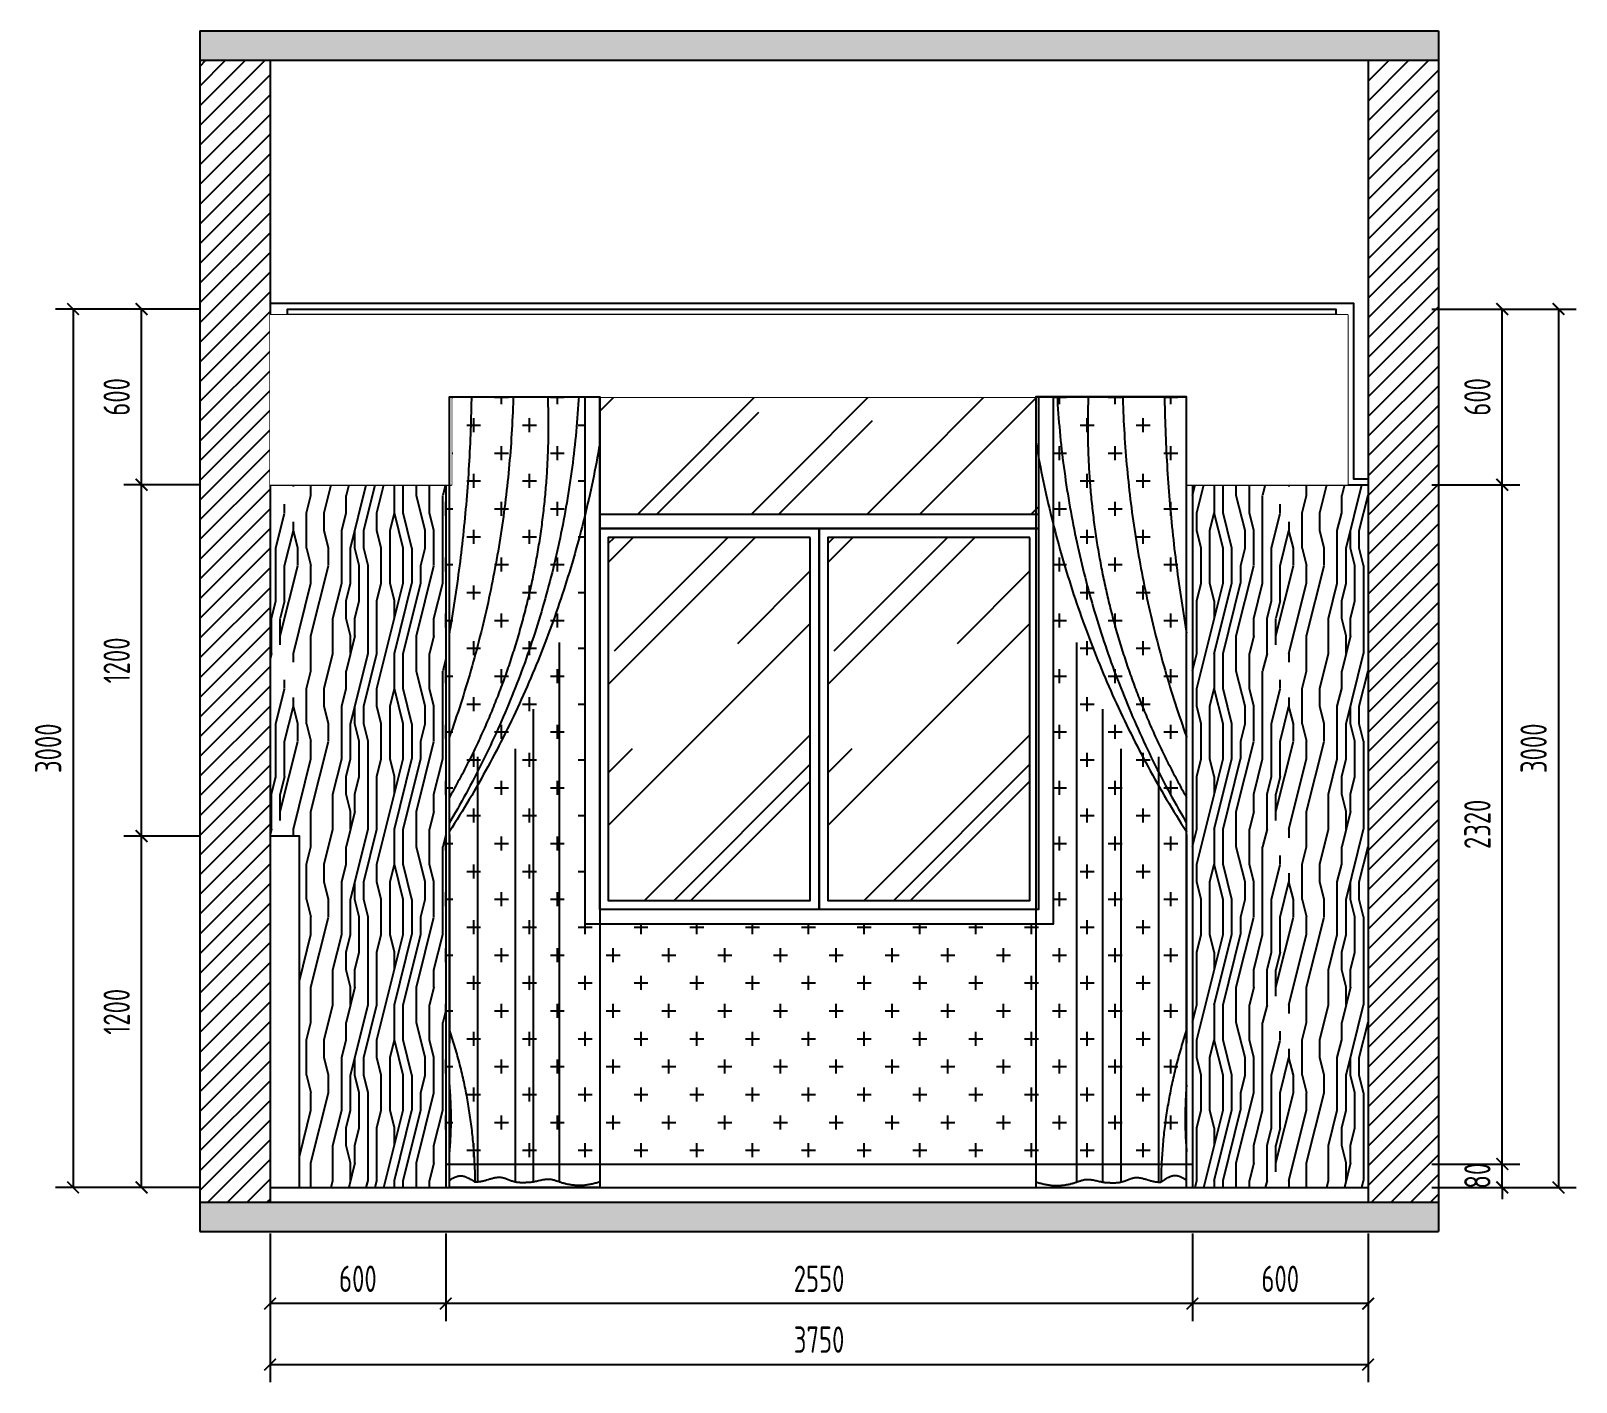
# Model space of a CAD drawing. Header units: millimetres. Extents: x 84706 to 149902, y -6776 to 26155.
# Drawn here: x 144625 to 149902, y 161 to 4776 of the extents above; entities that cross this region are included whole.
import ezdxf
from ezdxf.xclip import XClip

# ---------------------------------------------------------------- set-up
doc = ezdxf.new("R2010")
doc.units = ezdxf.units.MM
doc.set_wipeout_variables(frame=1)
doc.linetypes.add('HIDDEN', pattern=[9.525, 6.35, -3.175])
doc.layers.get('Defpoints').update_dxf_attribs({"color": 250})
for name, color, linetype in [('DD2-【地坪造型线】Floor', 251, 'Continuous'), ('EE1-【立面造型线（近看）】Elevation modelling line', 144, 'Continuous'), ('EE3-【立面窗、幕墙】Window', 12, 'Continuous'), ('EE5-【立面楼板、墙体】Eloorslab_wall', 150, 'Continuous'), ('EE7-【立面填充】Hatch', 250, 'Continuous'), ('EE8-【立面完成线】Finish', 20, 'Continuous'), ('EL-FURN', 30, 'Continuous'), ('EL-立面造型', 30, 'Continuous')]:
    doc.layers.add(name, color=color, linetype=linetype)
doc.styles.add('尺寸标注', font='ARCHS.SHX', dxfattribs={"width": 0.8})
doc.dimstyles.new('海龙1：25', dxfattribs={"dimscale": 25, "dimtxt": 2.25, "dimasz": 1, "dimexe": 1.5, "dimexo": 1, "dimgap": 1, "dimtad": 1, "dimdec": 0, "dimrnd": 5, "dimdsep": 46, "dimtxsty": '尺寸标注', "dimblk": 'ARCHTICK', "dimblk1": 'ARCHTICK', "dimblk2": 'ARCHTICK', "dimcen": 1, "dimclrd": 44, "dimclre": 44, "dimclrt": 2, "dimadec": 0, "dimazin": 0, "dimtfac": 1, "dimtdec": 0, "dimtix": 1, "dimtmove": 2, "dimatfit": 3, "dimldrblk": 'hl_arrow2', "dimfxl": 0, "dimarcsym": 0})
pattern_1 = [(45, (-1818.63, -36255.6), (431.0523, 1149.4728), [7620, -1016, 2540, -508]), (45, (-1520.5, -35598.2), (-836.96, 118.5394), [1524, -167.64, 3048, -381]), (45, (-1944.35, -35770.64), (1627.2224, 2108.5641), [4064, -711.2, 2032, -508])]

msp = doc.modelspace()

# ---------------------------------------------------------------- blocks, each defined once
blk = doc.blocks.new('*U919')
at = {"layer": 'EE7-【立面填充】Hatch'}
h = blk.add_hatch(dxfattribs=at)
h.set_pattern_fill('YPSGT-钢筋混凝土', color=256, scale=200, pattern_type=2)
h.set_pattern_definition([(45, (59259.6, 1136.84), (-28.284271, 28.284271), []), (50, (59259.6, 1136.84), (143.45204, -12.55044), [15, -165]), (355, (59259.6, 1136.84), (-27.75027, 150.43842), [12, -132]), (100.4514, (59271.55, 1135.8), (115.70187, 137.8879), [12.74804, -140.22842]), (46.1842, (59259.6, 1176.84), (213.44822, -33.1038), [22.5, -247.5]), (96.6356, (59277.39, 1174.08), (186.93254, 194.82358), [19.12206, -210.3426]), (351.1842, (59259.6, 1176.84), (186.9324, 194.82373), [18, -198]), (21, (59279.6, 1166.84), (119.38141, -80.52379), [15, -165]), (326, (59279.6, 1166.84), (48.66306, 145.03), [12, -132]), (71.4514, (59289.55, 1160.13), (168.04452, 64.5061), [12.74804, -140.22842]), (37.5, (59259.6, 1136.84), (2.431971, 66.57877), [0, -130.4, 0, -134, 0, -132.5]), (7.5, (59259.6, 1136.84), (52.613907, 78.882342), [0, -76.4, 0, -127.4, 0, -50.5]), (327.5, (59215, 1136.84), (106.764487, -4.510974), [0, -50, 0, -156, 0, -207]), (317.5, (59195, 1136.84), (116.637234, 20.020996), [0, -65, 0, -103.6, 0, -147])])
h.paths.add_polyline_path([(152339.9, -85929), (148109.9, -85929), (148109.9, -86029), (152339.9, -86029)])
h.paths.add_polyline_path([(152339.9, -82029), (152339.9, -81929), (148109.9, -81929), (148109.9, -82029)])
h = blk.add_hatch(dxfattribs=at)
h.set_pattern_fill('ANSI31', color=256, scale=15)
h.set_pattern_definition([(45, (152817.076, -84447.61), (-33.67596, 33.67596), [])])
h.paths.add_polyline_path([(152339.9, -85929), (152339.9, -82029), (152099.9, -82029), (152099.9, -85929)])
h.paths.add_polyline_path([(148109.9, -85929), (148349.9, -85929), (148349.9, -82029), (148109.9, -82029)])
at = {"layer": 'EE5-【立面楼板、墙体】Eloorslab_wall'}
for p, q in [((148109.9, -81929), (148109.9, -86029)), ((148109.9, -81929), (152339.9, -81929)), ((152339.9, -81929), (152339.9, -82029)), ((148109.9, -82029), (152339.9, -82029)), ((148349.9, -82029), (148349.9, -85929)), ((152099.9, -82029), (152099.9, -85929)), ((152339.9, -82029), (152339.9, -85929)), ((148109.9, -85929), (152339.9, -85929)), ((152339.9, -85929), (152339.9, -86029)), ((148109.9, -86029), (152339.9, -86029))]:
    blk.add_line(p, q, dxfattribs=at)
at = {"layer": 'EE8-【立面完成线】Finish'}
blk.add_line((148349.9, -85879), (152099.9, -85879), dxfattribs=at)
blk = doc.blocks.new('_ArchTick')
at = {"color": 2, "linetype": 'ByBlock', "const_width": 0.15}
blk.add_lwpolyline([(-0.5, -0.5), (0.5, 0.5)], dxfattribs=at)
blk = doc.blocks.new('*D938')
at = {"layer": 'Defpoints', "color": 0, "transparency": 16777216}
for p in [(148592, 825.7), (149192, 825.7), (148592, 428.8)]:
    blk.add_point(p, dxfattribs=at)
at = {"layer": 'EE1-【立面造型线（近看）】Elevation modelling line', "color": 44, "lineweight": -2, "transparency": 16777216}
for p, q in [((148592, 668.8), (148592, 368.8)), ((149192, 668.8), (149192, 368.8)), ((149192, 428.8), (148592, 428.8))]:
    blk.add_line(p, q, dxfattribs=at)
at = {"layer": 'EE1-【立面造型线（近看）】Elevation modelling line', "color": 44, "lineweight": -2, "transparency": 16777216, "xscale": 40, "yscale": 40, "zscale": 40, "rotation": 180}
blk.add_blockref('_ArchTick', (148592, 428.8), dxfattribs=at)
at = {"layer": 'EE1-【立面造型线（近看）】Elevation modelling line', "color": 44, "lineweight": -2, "transparency": 16777216, "xscale": 40, "yscale": 40, "zscale": 40}
blk.add_blockref('_ArchTick', (149192, 428.8), dxfattribs=at)
at = {"layer": 'EE1-【立面造型线（近看）】Elevation modelling line', "color": 2, "transparency": 16777216, "insert": (148892, 513.8), "char_height": 90, "attachment_point": 5, "style": '尺寸标注'}
blk.add_mtext('600', dxfattribs=at)
blk = doc.blocks.new('hl_arrow2')
at = {"color": 2}
blk.add_line((-0.22, 0), (-1, 0), dxfattribs=at)
blk.add_lwpolyline([(-0.22, 0), (-0.86, -0.69), (-0.65, -0.86), (0, 0), (-0.65, 0.86), (-0.86, 0.69)], close=True, dxfattribs=at)
for points in [[(-0.86, 0.69), (-0.65, 0.86), (-0.22, 0), (0, 0)], [(-0.86, -0.69), (-0.65, -0.86), (-0.22, 0), (0, 0)]]:
    blk.add_solid(points, dxfattribs=at)
blk = doc.blocks.new('*D939')
at = {"layer": 'Defpoints', "color": 0, "transparency": 16777216}
for p in [(146042, 825.7), (148592, 825.7), (146042, 428.8)]:
    blk.add_point(p, dxfattribs=at)
at = {"layer": 'EE1-【立面造型线（近看）】Elevation modelling line', "color": 44, "lineweight": -2, "transparency": 16777216}
for p, q in [((146042, 668.8), (146042, 368.8)), ((148592, 668.8), (148592, 368.8)), ((148592, 428.8), (146042, 428.8))]:
    blk.add_line(p, q, dxfattribs=at)
at = {"layer": 'EE1-【立面造型线（近看）】Elevation modelling line', "color": 44, "lineweight": -2, "transparency": 16777216, "xscale": 40, "yscale": 40, "zscale": 40, "rotation": 180}
blk.add_blockref('_ArchTick', (146042, 428.8), dxfattribs=at)
at = {"layer": 'EE1-【立面造型线（近看）】Elevation modelling line', "color": 44, "lineweight": -2, "transparency": 16777216, "xscale": 40, "yscale": 40, "zscale": 40}
blk.add_blockref('_ArchTick', (148592, 428.8), dxfattribs=at)
at = {"layer": 'EE1-【立面造型线（近看）】Elevation modelling line', "color": 2, "transparency": 16777216, "insert": (147317, 513.8), "char_height": 90, "attachment_point": 5, "style": '尺寸标注'}
blk.add_mtext('2550', dxfattribs=at)
blk = doc.blocks.new('*D940')
at = {"layer": 'Defpoints', "color": 0, "transparency": 16777216}
for p in [(145442, 825.7), (146042, 825.7), (145442, 428.8)]:
    blk.add_point(p, dxfattribs=at)
at = {"layer": 'EE1-【立面造型线（近看）】Elevation modelling line', "color": 44, "lineweight": -2, "transparency": 16777216}
for p, q in [((145442, 668.8), (145442, 368.8)), ((146042, 668.8), (146042, 368.8)), ((146042, 428.8), (145442, 428.8))]:
    blk.add_line(p, q, dxfattribs=at)
at = {"layer": 'EE1-【立面造型线（近看）】Elevation modelling line', "color": 44, "lineweight": -2, "transparency": 16777216, "xscale": 40, "yscale": 40, "zscale": 40, "rotation": 180}
blk.add_blockref('_ArchTick', (145442, 428.8), dxfattribs=at)
at = {"layer": 'EE1-【立面造型线（近看）】Elevation modelling line', "color": 44, "lineweight": -2, "transparency": 16777216, "xscale": 40, "yscale": 40, "zscale": 40}
blk.add_blockref('_ArchTick', (146042, 428.8), dxfattribs=at)
at = {"layer": 'EE1-【立面造型线（近看）】Elevation modelling line', "color": 2, "transparency": 16777216, "insert": (145742, 513.8), "char_height": 90, "attachment_point": 5, "style": '尺寸标注'}
blk.add_mtext('600', dxfattribs=at)
blk = doc.blocks.new('*D935')
at = {"layer": 'Defpoints', "color": 0, "transparency": 16777216}
for p in [(145442, 825.7), (149192, 825.7), (149192, 220.9)]:
    blk.add_point(p, dxfattribs=at)
at = {"layer": 'EE1-【立面造型线（近看）】Elevation modelling line', "color": 44, "lineweight": -2, "transparency": 16777216}
for p, q in [((145442, 460.9), (145442, 160.9)), ((149192, 460.9), (149192, 160.9)), ((145442, 220.9), (149192, 220.9))]:
    blk.add_line(p, q, dxfattribs=at)
at = {"layer": 'EE1-【立面造型线（近看）】Elevation modelling line', "color": 44, "lineweight": -2, "transparency": 16777216, "xscale": 40, "yscale": 40, "zscale": 40, "rotation": 180}
blk.add_blockref('_ArchTick', (145442, 220.9), dxfattribs=at)
at = {"layer": 'EE1-【立面造型线（近看）】Elevation modelling line', "color": 44, "lineweight": -2, "transparency": 16777216, "xscale": 40, "yscale": 40, "zscale": 40}
blk.add_blockref('_ArchTick', (149192, 220.9), dxfattribs=at)
at = {"layer": 'EE1-【立面造型线（近看）】Elevation modelling line', "color": 2, "transparency": 16777216, "insert": (147317, 305.9), "char_height": 90, "attachment_point": 5, "style": '尺寸标注'}
blk.add_mtext('3750', dxfattribs=at)
blk = doc.blocks.new('*D941')
at = {"layer": 'Defpoints', "color": 0, "transparency": 16777216}
for p in [(149257.3, 905.7), (149650.1, 905.7), (149257.3, 825.7)]:
    blk.add_point(p, dxfattribs=at)
at = {"layer": 'EE1-【立面造型线（近看）】Elevation modelling line', "color": 44, "lineweight": -2, "transparency": 16777216}
for p, q in [((149410.1, 905.7), (149710.1, 905.7)), ((149650.1, 905.7), (149650.1, 945.7)), ((149650.1, 825.7), (149650.1, 905.7)), ((149410.1, 825.7), (149710.1, 825.7)), ((149650.1, 825.7), (149650.1, 785.7))]:
    blk.add_line(p, q, dxfattribs=at)
at = {"layer": 'EE1-【立面造型线（近看）】Elevation modelling line', "color": 44, "lineweight": -2, "transparency": 16777216, "xscale": 40, "yscale": 40, "zscale": 40}
for p, rotation in [((149650.1, 905.7), 270), ((149650.1, 825.7), 90)]:
    blk.add_blockref('_ArchTick', p, dxfattribs=dict(at, rotation=rotation))
at = {"layer": 'EE1-【立面造型线（近看）】Elevation modelling line', "color": 2, "transparency": 16777216, "insert": (149565.1, 865.7), "char_height": 90, "attachment_point": 5, "rotation": 90, "style": '尺寸标注'}
blk.add_mtext('80', dxfattribs=at)
blk = doc.blocks.new('*D936')
at = {"layer": 'Defpoints', "color": 0, "transparency": 16777216}
for p in [(149257.3, 3225.7), (149650.1, 3225.7), (149257.3, 905.7)]:
    blk.add_point(p, dxfattribs=at)
at = {"layer": 'EE1-【立面造型线（近看）】Elevation modelling line', "color": 44, "lineweight": -2, "transparency": 16777216}
for p, q in [((149410.1, 3225.7), (149710.1, 3225.7)), ((149650.1, 905.7), (149650.1, 3225.7)), ((149410.1, 905.7), (149710.1, 905.7))]:
    blk.add_line(p, q, dxfattribs=at)
at = {"layer": 'EE1-【立面造型线（近看）】Elevation modelling line', "color": 44, "lineweight": -2, "transparency": 16777216, "xscale": 40, "yscale": 40, "zscale": 40}
for p, rotation in [((149650.1, 3225.7), 90), ((149650.1, 905.7), 270)]:
    blk.add_blockref('_ArchTick', p, dxfattribs=dict(at, rotation=rotation))
at = {"layer": 'EE1-【立面造型线（近看）】Elevation modelling line', "color": 2, "transparency": 16777216, "insert": (149565.1, 2065.7), "char_height": 90, "attachment_point": 5, "rotation": 90, "style": '尺寸标注'}
blk.add_mtext('2320', dxfattribs=at)
blk = doc.blocks.new('*D942')
at = {"layer": 'Defpoints', "color": 0, "transparency": 16777216}
for p in [(149147.3, 3825.7), (149650.1, 3825.7), (149257.3, 3225.7)]:
    blk.add_point(p, dxfattribs=at)
at = {"layer": 'EE1-【立面造型线（近看）】Elevation modelling line', "color": 44, "lineweight": -2, "transparency": 16777216}
for p, q in [((149410.1, 3825.7), (149710.1, 3825.7)), ((149650.1, 3225.7), (149650.1, 3825.7)), ((149410.1, 3225.7), (149710.1, 3225.7))]:
    blk.add_line(p, q, dxfattribs=at)
at = {"layer": 'EE1-【立面造型线（近看）】Elevation modelling line', "color": 44, "lineweight": -2, "transparency": 16777216, "xscale": 40, "yscale": 40, "zscale": 40}
for p, rotation in [((149650.1, 3825.7), 90), ((149650.1, 3225.7), 270)]:
    blk.add_blockref('_ArchTick', p, dxfattribs=dict(at, rotation=rotation))
at = {"layer": 'EE1-【立面造型线（近看）】Elevation modelling line', "color": 2, "transparency": 16777216, "insert": (149565.1, 3525.7), "char_height": 90, "attachment_point": 5, "rotation": 90, "style": '尺寸标注'}
blk.add_mtext('600', dxfattribs=at)
blk = doc.blocks.new('*D937')
at = {"layer": 'Defpoints', "color": 0, "transparency": 16777216}
for p in [(149147.3, 3825.7), (149257.3, 825.7), (149842.2, 825.7)]:
    blk.add_point(p, dxfattribs=at)
at = {"layer": 'EE1-【立面造型线（近看）】Elevation modelling line', "color": 44, "lineweight": -2, "transparency": 16777216}
for p, q in [((149602.2, 3825.7), (149902.2, 3825.7)), ((149842.2, 3825.7), (149842.2, 825.7)), ((149602.2, 825.7), (149902.2, 825.7))]:
    blk.add_line(p, q, dxfattribs=at)
at = {"layer": 'EE1-【立面造型线（近看）】Elevation modelling line', "color": 44, "lineweight": -2, "transparency": 16777216, "xscale": 40, "yscale": 40, "zscale": 40}
for p, rotation in [((149842.2, 3825.7), 90), ((149842.2, 825.7), 270)]:
    blk.add_blockref('_ArchTick', p, dxfattribs=dict(at, rotation=rotation))
at = {"layer": 'EE1-【立面造型线（近看）】Elevation modelling line', "color": 2, "transparency": 16777216, "insert": (149757.2, 2325.7), "char_height": 90, "attachment_point": 5, "rotation": 90, "style": '尺寸标注'}
blk.add_mtext('3000', dxfattribs=at)
blk = doc.blocks.new('*D989')
at = {"layer": 'Defpoints', "color": 0, "transparency": 16777216}
for p in [(145003.2, 2025.7), (145542.1, 2025.7), (145542.1, 825.7)]:
    blk.add_point(p, dxfattribs=at)
at = {"layer": 'EE1-【立面造型线（近看）】Elevation modelling line', "color": 44, "lineweight": -2, "transparency": 16777216}
for p, q in [((145203.2, 2025.7), (144943.2, 2025.7)), ((145003.2, 825.7), (145003.2, 2025.7)), ((145203.2, 825.7), (144943.2, 825.7))]:
    blk.add_line(p, q, dxfattribs=at)
at = {"layer": 'EE1-【立面造型线（近看）】Elevation modelling line', "color": 44, "lineweight": -2, "transparency": 16777216, "xscale": 40, "yscale": 40, "zscale": 40}
for p, rotation in [((145003.2, 2025.7), 90), ((145003.2, 825.7), 270)]:
    blk.add_blockref('_ArchTick', p, dxfattribs=dict(at, rotation=rotation))
at = {"layer": 'EE1-【立面造型线（近看）】Elevation modelling line', "color": 2, "transparency": 16777216, "insert": (144918.2, 1425.7), "char_height": 90, "attachment_point": 5, "rotation": 90, "style": '尺寸标注'}
blk.add_mtext('1200', dxfattribs=at)
blk = doc.blocks.new('*D990')
at = {"layer": 'Defpoints', "color": 0, "transparency": 16777216}
for p in [(145003.2, 3225.7), (145442, 3225.7), (145542.1, 2025.7)]:
    blk.add_point(p, dxfattribs=at)
at = {"layer": 'EE1-【立面造型线（近看）】Elevation modelling line', "color": 44, "lineweight": -2, "transparency": 16777216}
for p, q in [((145203.2, 3225.7), (144943.2, 3225.7)), ((145003.2, 2025.7), (145003.2, 3225.7)), ((145203.2, 2025.7), (144943.2, 2025.7))]:
    blk.add_line(p, q, dxfattribs=at)
at = {"layer": 'EE1-【立面造型线（近看）】Elevation modelling line', "color": 44, "lineweight": -2, "transparency": 16777216, "xscale": 40, "yscale": 40, "zscale": 40}
for p, rotation in [((145003.2, 3225.7), 90), ((145003.2, 2025.7), 270)]:
    blk.add_blockref('_ArchTick', p, dxfattribs=dict(at, rotation=rotation))
at = {"layer": 'EE1-【立面造型线（近看）】Elevation modelling line', "color": 2, "transparency": 16777216, "insert": (144918.2, 2625.7), "char_height": 90, "attachment_point": 5, "rotation": 90, "style": '尺寸标注'}
blk.add_mtext('1200', dxfattribs=at)
blk = doc.blocks.new('*D991')
at = {"layer": 'Defpoints', "color": 0, "transparency": 16777216}
for p in [(145003.2, 3825.7), (145502, 3825.7), (145442, 3225.7)]:
    blk.add_point(p, dxfattribs=at)
at = {"layer": 'EE1-【立面造型线（近看）】Elevation modelling line', "color": 44, "lineweight": -2, "transparency": 16777216}
for p, q in [((145203.2, 3825.7), (144943.2, 3825.7)), ((145003.2, 3225.7), (145003.2, 3825.7)), ((145203.2, 3225.7), (144943.2, 3225.7))]:
    blk.add_line(p, q, dxfattribs=at)
at = {"layer": 'EE1-【立面造型线（近看）】Elevation modelling line', "color": 44, "lineweight": -2, "transparency": 16777216, "xscale": 40, "yscale": 40, "zscale": 40}
for p, rotation in [((145003.2, 3825.7), 90), ((145003.2, 3225.7), 270)]:
    blk.add_blockref('_ArchTick', p, dxfattribs=dict(at, rotation=rotation))
at = {"layer": 'EE1-【立面造型线（近看）】Elevation modelling line', "color": 2, "transparency": 16777216, "insert": (144918.2, 3525.7), "char_height": 90, "attachment_point": 5, "rotation": 90, "style": '尺寸标注'}
blk.add_mtext('600', dxfattribs=at)
blk = doc.blocks.new('*D992')
at = {"layer": 'Defpoints', "color": 0, "transparency": 16777216}
for p in [(145502, 3825.7), (144769.3, 825.7), (145542.1, 825.7)]:
    blk.add_point(p, dxfattribs=at)
at = {"layer": 'EE1-【立面造型线（近看）】Elevation modelling line', "color": 44, "lineweight": -2, "transparency": 16777216}
for p, q in [((144969.3, 3825.7), (144709.3, 3825.7)), ((144769.3, 3825.7), (144769.3, 825.7)), ((144969.3, 825.7), (144709.3, 825.7))]:
    blk.add_line(p, q, dxfattribs=at)
at = {"layer": 'EE1-【立面造型线（近看）】Elevation modelling line', "color": 44, "lineweight": -2, "transparency": 16777216, "xscale": 40, "yscale": 40, "zscale": 40}
for p, rotation in [((144769.3, 3825.7), 90), ((144769.3, 825.7), 270)]:
    blk.add_blockref('_ArchTick', p, dxfattribs=dict(at, rotation=rotation))
at = {"layer": 'EE1-【立面造型线（近看）】Elevation modelling line', "color": 2, "transparency": 16777216, "insert": (144684.3, 2325.7), "char_height": 90, "attachment_point": 5, "rotation": 90, "style": '尺寸标注'}
blk.add_mtext('3000', dxfattribs=at)
blk = doc.blocks.new('*U702')
at = {"color": 1, "linetype": 'HIDDEN', "ltscale": 300}
for p, q in [((0, 2599.6, 0), (0, 45.4, 0)), ((866.4, 2599.6, 0), (866.4, 45.4, 0)), ((126.2, 1720.3, 0), (126.2, 45.4, 0)), ((207.1, 1513.7, 0), (207.1, 45.4, 0)), ((263.6, 1390.6, 0), (263.6, 45.4, 0)), ((380.5, 1365.4, 0), (380.5, 45.4, 0)), ((466.9, 1124.2, 0), (466.9, 476.8, 0)), ((523.9, 1041.2, 0), (523.9, 637.8, 0))]:
    blk.add_line(p, q, dxfattribs=at)
for centre in [(637.7, 758.8, 0), (669.6, 758.4, 0)]:
    blk.add_circle(centre, 16, dxfattribs=at)
for centre, radius, start, end in [((3210.7, 2888.8, 0), 3257.1, 185.0931, 218.0337), ((2981.1, 2646.3, 0), 2919.7, 180.9157, 215.9308), ((2483.5, 2393.6, 0), 2322.8, 174.9122, 220.3858), ((3683.9, 2577.8, 0), 3415.9, 179.6338, 208.7842), ((5013.4, 2544.8, 0), 4614.6, 179.319, 201.0456), ((4602.2, 1999.2, 0), 4056.6, 171.4891, 195.9128), ((5118.7, 1824.4, 0), 4478.1, 170.0314, 191.9989), ((-28068, 2410.6, 0), 28843.4, 356.98329, 0.3754), ((-32998.3, 2631.4, 0), 33820.8, 357.07842, 359.94612), ((679.7, 1123.6, 0), 237.5, 271.5187, 321.8028), ((855, 1013, 0), 50.5, 269.0891, 282.9524), ((687.6, 962.8, 0), 76.7, 202.9236, 268.8269), ((642.4, 907.4, 0), 24.6, 143.4163, 228.5872), ((659.5, 908.5, 0), 36.8, 162.6074, 219.1104), ((667.4, 908.4, 0), 40.8, 169.939, 222.1403), ((674.8, 908.7, 0), 44.5, 176.1249, 223.9714), ((679.7, 1123.6, 0), 256.9, 271.5187, 316.5929), ((787.2, 1055, 0), 143.7, 269.6361, 290.0809), ((775.5, 1140.8, 0), 225.3, 275.1783, 287.7519), ((748.2, 1279, 0), 361.2, 279.186, 286.6871), ((809.8, 1084.3, 0), 153.1, 273.5596, 288.5492), ((797.3, 1146.5, 0), 211.1, 278.1848, 289.0868), ((804.6, 1099.2, 0), 157.8, 281.388, 293.032), ((835.5, 1040.2, 0), 86.8, 277.0165, 290.8534), ((1935.1, 27.9, 0), 1547, 146.4904, 179.3521), ((1689.5, 242.9, 0), 1226.3, 148.7323, 189.2698), ((2249.3, 294, 0), 1697.4, 160.0597, 188.4229), ((687.6, 962.8, 0), 96.1, 230.2511, 268.8269), ((694.9, 919.6, 0), 62.3, 190.4509, 228.5963), ((724, 933.8, 0), 89.2, 200.7547, 225.3192), ((768.5, 779, 0), 124.7, 135.1291, 175.991), ((768.5, 779, 0), 124.7, 135.1291, 175.991), ((2877.3, 284.5, 0), 2232.4, 164.7841, 186.1478), ((717.6, 930.8, 0), 77.2, 205.8479, 234.5348), ((727.8, 953.7, 0), 94, 220.3529, 247.3996), ((645.6, 842.7, 0), 31.8, 30.9092, 60.3614), ((704.6, 816.4, 0), 51.4, 89.9804, 136.5535), ((704.6, 816.4, 0), 51.4, 89.9804, 136.5535), ((742.8, 977.4, 0), 116, 229.9055, 250.7656), ((756.2, 795.4, 0), 89, 125.4602, 160.0435), ((756.2, 795.4, 0), 89, 125.4602, 160.0435), ((790, 1058.2, 0), 203.5, 237.583, 248.3409), ((736, 947, 0), 75.6, 233.3843, 265.5009), ((747.9, 971.1, 0), 96.2, 240.8519, 267.8506), ((751.8, 984.1, 0), 105.1, 246.1551, 273.9041), ((764.1, 1068.1, 0), 184.6, 255.6845, 272.3448), ((2912.1, 285.5, 0), 2179.8, 163.3253, 186.3247), ((765.3, 1067.4, 0), 178.4, 259.4367, 277.1806), ((770.2, 1118.5, 0), 224.4, 263.763, 277.3418), ((765.5, 1202.2, 0), 302.8, 268.6352, 278.67), ((785.5, 1027.3, 0), 122.5, 264.3679, 288.2767), ((4613.9, 447.1, 0), 3824.6, 173.1025, 186.0294), ((564.5, 877, 0), 119.6, 311.7261, 339.2466), ((687.3, 774, 0), 46.8, 114.7585, 155.8301), ((694.9, 777, 0), 55.2, 112.9685, 152.1674), ((686.5, 793.6, 0), 42.3, 103.8691, 155.4968), ((693.4, 794.2, 0), 50.4, 104.1102, 146.0707), ((707.5, 791.4, 0), 65.6, 105.7714, 143.2306), ((707.5, 791.4, 0), 65.6, 105.7714, 143.2306), ((703.3, 806, 0), 55.3, 97.7138, 141.9286), ((703.3, 806, 0), 55.3, 97.7138, 141.9286), ((619.7, 813.9, 0), 48, 329.0626, 3.0928), ((614.6, 846.2, 0), 75.5, 313.9499, 6.2949), ((614.6, 846.2, 0), 75.5, 313.9499, 6.2949), ((608.6, 818.8, 0), 64.3, 335.2446, 6.228), ((631.1, 820.2, 0), 47.5, 333.7295, 17.7298), ((647.9, 822.8, 0), 34.9, 327.8744, 27.8618), ((649.2, 828.8, 0), 37.4, 347.2348, 26.4527), ((649.2, 828.8, 0), 37.4, 347.2348, 26.4527), ((667.3, 836.7, 0), 22, 349.6958, 34.7073), ((667.3, 836.7, 0), 22, 349.6958, 34.7073), ((616.7, 706.4, 0), 62.1, 59.2929, 82.6186), ((617.9, 713.3, 0), 57, 58.2823, 81.7362), ((620.2, 722.3, 0), 49.4, 56.855, 81.4813), ((618.8, 721.4, 0), 52, 58.0816, 78.4558), ((623.4, 733.8, 0), 40.1, 57.406, 79.2548), ((631.3, 754.4, 0), 19.5, 51.0019, 86.9154), ((638.1, 777.3, 0), 5.13, 93.1074, 217.3512), ((639.5, 748.8, 0), 26, 47.8499, 102.1398), ((645.6, 773.2, 0), 10.3, 113.4686, 172.8715), ((628.3, 756, 0), 20.4, 326.5678, 66.5499), ((640.6, 784.3, 0), 3.28, 93.114, 212.8885), ((643.6, 781.9, 0), 5.79, 92.6727, 174.6208), ((641.5, 748.2, 0), 34.4, 47.4331, 96.1333), ((628.7, 756.3, 0), 21, 329.8298, 61.2471), ((647.5, 774.4, 0), 8.01, 97.6896, 176.9151), ((630.7, 757, 0), 19.9, 326.8393, 62.1536), ((644.1, 753.5, 0), 34.2, 61.5965, 96.2129), ((648.7, 779.5, 0), 7.9, 87.6829, 156.1173), ((651.4, 770.8, 0), 10.4, 91.0201, 160.6036), ((632.8, 757.5, 0), 19, 327.6663, 62.5841), ((635.6, 758.3, 0), 17.1, 320.3429, 69.9074), ((669.4, 750.7, 0), 34.2, 136.2689, 138.5656), ((654.4, 768.2, 0), 11.6, 84.9124, 151.1282), ((654.5, 772, 0), 13.9, 86.7804, 131.0532), ((656.9, 766.1, 0), 11.8, 78.2127, 141.4256), ((656.7, 773.2, 0), 11.4, 80.6007, 131.4203), ((799.6, 759.9, 0), 151.4, 166.1732, 169.6726), ((660, 763.2, 0), 12.4, 77.1308, 134.9353), ((657.8, 760.6, 0), 8.57, 102.4182, 135.73), ((669.4, 750.7, 0), 34.2, 83.7, 118.5711), ((661.1, 762.9, 0), 10.7, 74.8244, 133.9216), ((671.7, 757.8, 0), 17.1, 108.5195, 218.084), ((616.5, 805, 0), 43.3, 333.6821, 359.4993), ((682.1, 747.5, 0), 46.8, 108.8164, 125.026), ((674.5, 756.9, 0), 19, 115.8429, 210.7607), ((676.6, 756.4, 0), 19.9, 116.2733, 211.5876), ((654.3, 778.5, 0), 5.08, 351.4136, 54.4316), ((678.6, 755.6, 0), 21, 117.1799, 208.5972), ((660.3, 785.7, 0), 2.91, 328.2233, 131.9301), ((678.9, 755.3, 0), 20.4, 111.8771, 211.8592), ((657.3, 777.7, 0), 5.95, 336.1877, 69.3814), ((688.2, 712.4, 0), 57, 96.6908, 120.1447), ((686.1, 721.4, 0), 49.4, 96.9457, 121.5719), ((662.9, 786.4, 0), 3.49, 330.3295, 124.0322), ((687.4, 720.4, 0), 52, 99.9712, 120.3453), ((660.1, 777.5, 0), 6.63, 325.4591, 76.0958), ((683.2, 733, 0), 40.1, 99.1722, 121.021), ((664.1, 785.1, 0), 5.3, 356.5198, 98.6993), ((675.9, 753.7, 0), 19.5, 91.5116, 127.425), ((666.7, 786.4, 0), 5.04, 338.4266, 110.0442), ((663.2, 778.6, 0), 6.3, 316.5822, 71.9252), ((669.4, 787.7, 0), 4.82, 320.9555, 119.7959), ((666.4, 778.4, 0), 6.45, 319.515, 79.5773), ((669.4, 778.2, 0), 6.66, 317.2143, 89.7319), ((673.2, 778.3, 0), 6.33, 291.9778, 90), ((164, 849.8, 0), 475, 337.0959, 347.4266), ((241.1, 809.6, 0), 393.9, 338.1075, 350.5641), ((242.5, 809.2, 0), 393.9, 338.0836, 350.5641), ((243.3, 809.4, 0), 393.9, 338.0221, 350.5641), ((245.3, 808.9, 0), 393.9, 338.0001, 350.5641), ((247.3, 808, 0), 393.9, 338.0425, 350.5641), ((248.7, 807.7, 0), 393.9, 338.043, 350.5641), ((249.7, 807.4, 0), 393.9, 338.0471, 350.5641), ((251.8, 806.9, 0), 393.9, 338.0648, 350.5641), ((252.6, 807.1, 0), 393.9, 338.0206, 350.5641), ((253.8, 807.5, 0), 393.9, 337.9302, 350.5641), ((255.6, 808.9, 0), 393.9, 337.6895, 350.5641), ((632.1, 748.8, 0), 14.2, 82.9124, 136.8007), ((630, 750.5, 0), 13.3, 86.5348, 127.6228), ((627.4, 756, 0), 8.48, 84.5647, 128.1036), ((636.8, 742.9, 0), 18.3, 82.8319, 141.9334), ((634.5, 746.2, 0), 16, 83.5241, 138.5563), ((625.2, 760.3, 0), 4.69, 87.2597, 122.5566), ((611.2, 688.8, 0), 77.5, 61.0307, 81.1056), ((638.8, 742, 0), 18.4, 81.8519, 147.4539), ((616.4, 705.5, 0), 61.6, 58.4945, 83.0955), ((640.8, 739.1, 0), 20.2, 81.3557, 145.735), ((626.6, 750.4, 0), 2.06, 135.3792, 214.0157), ((630.4, 750.3, 0), 5.21, 155.6841, 200.6541), ((638.9, 749.5, 0), 12.6, 159.2403, 189.2676), ((206.7, 799.6, 0), 442.4, 341.5658, 352.8326), ((647.6, 749.3, 0), 20.2, 163.8135, 188.1452), ((646.1, 750.7, 0), 17.4, 162.4946, 199.0857), ((649.5, 751.3, 0), 19.1, 162.8578, 202.4399), ((83.7, 803, 0), 566, 345.289, 354.1901), ((651.9, 752, 0), 20, 163.6097, 205.8025), ((659.4, 752.9, 0), 26, 168.4275, 202.5157), ((663.8, 755.2, 0), 28.9, 173.3464, 205.1785), ((663.8, 756.8, 0), 27.7, 175.8219, 209.8097), ((651.4, 775.6, 0), 23.3, 229.1523, 262.624), ((652.7, 779.2, 0), 28.4, 234.268, 260.7232), ((651.7, 777.9, 0), 28.5, 237.1416, 261.886), ((-563.8, 877.6, 0), 1219.6, 349.7232, 353.8691), ((651.1, 775.5, 0), 27.6, 238.0698, 261.8242), ((648.1, 770.1, 0), 22.9, 240.7557, 266.6077), ((650.4, 772.8, 0), 19.2, 226.2738, 264.4488), ((646.5, 765.3, 0), 19.3, 241.7942, 268.7746), ((645.8, 759.7, 0), 14.9, 237.5496, 267.9922), ((650.7, 775.2, 0), 20.4, 232.2694, 264.3459), ((643.7, 752.1, 0), 8.17, 228.3682, 269.2479), ((648.6, 772.2, 0), 15.6, 235.8098, 270.5043), ((-196.1, 783.4, 0), 845.6, 351.6835, 357.5572), ((648.3, 774.2, 0), 16.6, 243.3731, 264.7767), ((1503.7, 760, 0), 845.6, 180.8698, 186.7435), ((1873.9, 844.1, 0), 1219.6, 184.5578, 188.7038), ((657.1, 775.2, 0), 20.4, 274.0811, 306.1576), ((694.2, 687.7, 0), 77.5, 97.3213, 117.3962), ((659.1, 772, 0), 15.6, 267.9227, 302.6172), ((657.3, 772.7, 0), 19.2, 273.9781, 312.1532), ((689.4, 704.5, 0), 61.6, 95.3314, 119.9324), ((656.4, 775.5, 0), 23.3, 275.803, 309.2746), ((689.2, 705.4, 0), 62.1, 95.8084, 119.1341), ((655.2, 779.1, 0), 28.4, 277.7038, 304.1589), ((656.1, 777.8, 0), 28.5, 276.541, 301.2853), ((656.7, 775.4, 0), 27.6, 276.6028, 300.3572), ((1224.6, 787.4, 0), 566, 184.2368, 193.1379), ((659.5, 770, 0), 22.9, 271.8192, 297.6713), ((659.4, 774, 0), 16.6, 273.6503, 295.0539), ((661, 765.1, 0), 19.3, 269.6524, 296.6328), ((1101.6, 787.3, 0), 442.4, 185.5944, 196.8612), ((661.5, 759.5, 0), 14.9, 270.4347, 300.8774), ((1052.9, 798, 0), 393.9, 187.8629, 200.7375), ((663.4, 751.9, 0), 8.17, 269.1791, 310.0588), ((666, 738.8, 0), 20.2, 32.6919, 97.0713), ((1054.7, 796.6, 0), 393.9, 187.8629, 200.4968), ((1055.9, 796.1, 0), 393.9, 187.8629, 200.4063), ((668, 741.6, 0), 18.4, 30.9731, 96.575), ((1056.7, 795.9, 0), 393.9, 187.8629, 200.3622), ((643.4, 757, 0), 27.7, 328.6173, 2.6051), ((670, 742.5, 0), 18.3, 36.4936, 95.5951), ((1058.8, 796.3, 0), 393.9, 187.8629, 200.3799), ((643.4, 755.4, 0), 28.9, 333.2484, 5.0805), ((1059.8, 796.6, 0), 393.9, 187.8629, 200.3839), ((1061.2, 796.9, 0), 393.9, 187.8629, 200.3845), ((672.5, 745.7, 0), 16, 39.8707, 94.9029), ((647.7, 753.1, 0), 26, 335.9113, 9.9994), ((655.3, 752, 0), 20, 332.6245, 14.8173), ((1063.2, 797.7, 0), 393.9, 187.8629, 200.4268), ((675, 748.3, 0), 14.2, 41.6262, 95.5145), ((657.6, 751.2, 0), 19.1, 335.9871, 15.5691), ((1065.3, 798.1, 0), 393.9, 187.8629, 200.4048), ((1066.1, 797.9, 0), 393.9, 187.8629, 200.3433), ((677.1, 749.8, 0), 13.3, 50.8042, 91.8921), ((661, 750.5, 0), 17.4, 339.3413, 15.9323), ((1067.5, 798.2, 0), 393.9, 187.8629, 200.3194), ((659.4, 749.1, 0), 20.2, 350.2818, 14.6135), ((679.8, 755.2, 0), 8.48, 50.3234, 93.8623), ((1145.6, 836.4, 0), 475, 191.0003, 201.3311), ((668.1, 749.1, 0), 12.6, 349.1594, 19.1866), ((676.7, 749.7, 0), 5.21, 337.7729, 22.7429), ((682.1, 759.5, 0), 4.69, 55.8703, 91.1673), ((680.5, 749.7, 0), 2.06, 324.4113, 43.0477)]:
    blk.add_arc(centre, radius, start, end, dxfattribs=at)
for points, knots in [([(0, 45.4, 0), (16.2, 41.1, 0), (57.8, 30, 0), (111, 38.4, 0), (161.7, 59.3, 0), (198.6, 44.5, 0), (235.1, 43.2, 0), (269, 43.2, 0), (314.9, 71.5, 0), (357.6, 44.8, 0), (385.6, 45.3, 0), (388.2, 45.4, 0)], [0, 0, 0, 0, 51.563602, 131.79704, 161.808848, 216.829392, 245.446728, 275.224414, 320.299051, 399.064667, 407.008078, 407.008078, 407.008078, 407.008078]), ([(866.4, 45.4, 0), (855.3, 40.4, 0), (836.2, 32, 0), (806.1, 50.3, 0), (775.4, 47.3, 0), (736.9, 46.1, 0), (699.1, 30.6, 0), (655.7, 45.6, 0), (614.2, 63.6, 0), (567.9, 42.8, 0), (521.9, 32.1, 0), (475.5, 43.5, 0), (434.2, 75.6, 0), (403.6, 55.5, 0), (388.2, 45.4, 0)], [0, 0, 0, 0, 34.857062, 60.085232, 101.107449, 127.069013, 180.044944, 219.560276, 265.614027, 312.939338, 368.378436, 408.782185, 459.208492, 510.676437, 510.676437, 510.676437, 510.676437])]:
    blk.add_open_spline(points, degree=3, knots=knots, dxfattribs=at)

# ---------------------------------------------------------------- dimensions: what is measured, and where the dimension line sits
at = {"layer": 'EE1-【立面造型线（近看）】Elevation modelling line'}
for base, p1, p2, angle, override, picture, middle in [((144769.3, 825.7), (145502, 3825.7), (145542.1, 825.7), 90, {"dimscale": 40}, '*D992', (144684.3, 2325.7)), ((145003.2, 3825.7), (145442, 3225.7), (145502, 3825.7), 90, {"dimscale": 40}, '*D991', (144918.2, 3525.7)), ((149650.1, 3825.7), (149257.3, 3225.7), (149147.3, 3825.7), 90, {"dimscale": 40, "dimfxl": 6}, '*D942', (149565.1, 3525.7)), ((149842.2, 825.7), (149147.3, 3825.7), (149257.3, 825.7), 90, {"dimscale": 40, "dimfxl": 6}, '*D937', (149757.2, 2325.7)), ((145003.2, 3225.7), (145542.1, 2025.7), (145442, 3225.7), 90, {"dimscale": 40}, '*D990', (144918.2, 2625.7)), ((149650.1, 3225.7), (149257.3, 905.7), (149257.3, 3225.7), 90, {"dimscale": 40, "dimfxl": 6}, '*D936', (149565.1, 2065.7)), ((145003.2, 2025.7), (145542.1, 825.7), (145542.1, 2025.7), 90, {"dimscale": 40}, '*D989', (144918.2, 1425.7)), ((149650.1, 905.7), (149257.3, 825.7), (149257.3, 905.7), 90, {"dimscale": 40, "dimfxl": 6}, '*D941', (149565.1, 865.7)), ((145442, 428.8), (146042, 825.7), (145442, 825.7), 180, {"dimscale": 40, "dimfxl": 6}, '*D940', (145742, 513.8)), ((149192, 220.9), (145442, 825.7), (149192, 825.7), 180, {"dimscale": 40, "dimfxl": 6}, '*D935', (147317, 305.9)), ((146042, 428.8), (148592, 825.7), (146042, 825.7), 180, {"dimscale": 40, "dimfxl": 6}, '*D939', (147317, 513.8)), ((148592, 428.8), (149192, 825.7), (148592, 825.7), 180, {"dimscale": 40, "dimfxl": 6}, '*D938', (148892, 513.8))]:
    dim = msp.add_linear_dim(base=base, p1=p1, p2=p2, angle=angle, dimstyle='海龙1：25', override=override, dxfattribs=at)
    dim.commit()
    dim.dimension.update_dxf_attribs({"geometry": picture, "text_midpoint": middle})

# ---------------------------------------------------------------- hatches: boundary and pattern name
at = {"layer": 'DD2-【地坪造型线】Floor'}
h = msp.add_hatch(dxfattribs=at)
h.set_pattern_fill('AR-RROOF', color=250, scale=20, angle=45)
h.set_pattern_definition(pattern_1)
h.paths.add_polyline_path([(148067, 3675.7), (146567, 3675.7), (146567, 3125.7), (148067, 3125.7)])
h = msp.add_hatch(dxfattribs=at)
h.set_pattern_fill('AR-RROOF', color=250, scale=20, angle=45)
h.set_pattern_definition(pattern_1)
h.paths.add_polyline_path([(147287, 3045.7), (146597, 3045.7), (146597, 1805.7), (147287, 1805.7)])
h = msp.add_hatch(dxfattribs=at)
h.set_pattern_fill('AR-RROOF', color=250, scale=20, angle=45)
h.set_pattern_definition([(45, (-1068.63, -36255.6), (431.0523, 1149.4728), [7620, -1016, 2540, -508]), (45, (-770.5, -35598.2), (-836.96, 118.5394), [1524, -167.64, 3048, -381]), (45, (-1194.35, -35770.64), (1627.2224, 2108.5641), [4064, -711.2, 2032, -508])])
h.paths.add_polyline_path([(148037, 3045.7), (147347, 3045.7), (147347, 1805.7), (148037, 1805.7)])
at = {"layer": 'EE1-【立面造型线（近看）】Elevation modelling line'}
h = msp.add_hatch(dxfattribs=at)
h.set_pattern_fill('CROSS', color=250, scale=15, double=1)
h.paths.add_polyline_path([(148592, 3225.7), (148572, 3225.7), (148572, 3525.7), (148117, 3525.7), (148117, 1725.7), (146517, 1725.7), (146517, 3525.7), (146062, 3525.7), (146062, 3225.7), (146042, 3225.7), (146042, 905.7), (148592, 905.7)])
h = msp.add_hatch(dxfattribs=at)
h.set_pattern_fill('木纹面5', color=250, scale=600, angle=90, double=1, pattern_type=2)
h.set_pattern_definition([(90, (-2018.6, -21411), (-600, 4e-14), [120, -180, 60, -240]), (90, (-2033.6, -20991), (-600, 4e-14), [120, -480]), (90, (-2063.6, -21051), (-600, 4e-14), [60, -540]), (90, (-2078.6, -21381), (-600, 4e-14), [30, -420, 30, -120]), (90, (-2108.6, -21171), (-600, 4e-14), [120, -180, 30, -270]), (90, (-2123.6, -21321), (-600, 4e-14), [90, -510]), (90, (-2138.6, -21171), (-600, 4e-14), [180, -420]), (90, (-2153.6, -21351), (-600, 4e-14), [120, -480]), (90, (-2168.6, -21111), (-600, 4e-14), [300, -300]), (90, (-2198.6, -21291), (-600, 4e-14), [60, -180, 120, -240]), (90, (-2213.6, -20871), (-600, 4e-14), [120, -480]), (90, (-2228.6, -20991), (-600, 4e-14), [60, -540]), (90, (-2243.6, -21111), (-600, 4e-14), [60, -540]), (90, (-2258.6, -21411), (-600, 4e-14), [120, -480]), (90, (-2273.6, -21111), (-600, 4e-14), [120, -480]), (90, (-2303.6, -21111), (-600, 4e-14), [120, -120, 120, -240]), (90, (-2333.6, -21231), (-600, 4e-14), [60, -300, 120, -120]), (90, (-2348.6, -21111), (-600, 4e-14), [180, -420]), (90, (-2378.6, -21111), (-600, 4e-14), [120, -480]), (90, (-2393.6, -21351), (-600, 4e-14), [180, -240, 60, -120]), (90, (-2423.6, -21351), (-600, 4e-14), [300, -300]), (90, (-2438.6, -20991), (-600, 4e-14), [60, -540]), (90, (-2453.6, -21171), (-600, 4e-14), [120, -480]), (90, (-2468.6, -21291), (-600, 4e-14), [60, -240, 60, -240]), (90, (-2483.6, -21351), (-600, 4e-14), [60, -180, 120, -240]), (90, (-2498.6, -21231), (-600, 4e-14), [60, -300, 60, -180]), (90, (-2513.6, -21111), (-600, 4e-14), [180, -420]), (90, (-2543.6, -21351), (-600, 4e-14), [120, -480]), (90, (-2558.6, -21051), (-600, 4e-14), [60, -540]), (90, (-2573.6, -20931), (-600, 4e-14), [60, -540]), (104.03624, (-2063.63, -20991), (2e-08, 600), [61.8, -2412.0633]), (104.03624, (-2198.63, -20931), (2e-08, 600), [61.8, -2412.0633]), (104.03624, (-2558.63, -20991), (2e-08, 600), [61.8, -2412.0633]), (104.03624, (-2333.63, -21171), (2e-08, 600), [61.8, -2412.0633]), (104.03624, (-2423.63, -21051), (2e-08, 600), [61.8, -2412.0633]), (104.03624, (-2378.63, -20991), (2e-08, 600), [61.8, -2412.0633]), (104.03624, (-2483.63, -21291), (2e-08, 600), [61.8, -2412.0633]), (104.03624, (-2453.63, -21051), (2e-08, 600), [61.8, -2412.0633]), (104.03624, (-2228.63, -20931), (2e-08, 600), [123.6, -2350.2633]), (104.03624, (-2273.63, -20991), (2e-08, 600), [123.6, -2350.2633]), (104.03624, (-2303.63, -20991), (2e-08, 600), [123.6, -2350.2633]), (255.96376, (-2108.63, -21171), (2e-08, -600), [61.8, -123.6, 61.8, -2226.6633]), (255.96376, (-2198.63, -21291), (2e-08, -600), [61.8, -2412.0633]), (255.96376, (-2468.63, -21291), (2e-08, -600), [123.6, -2350.2633]), (284.03624, (-2033.63, -20991), (-2e-08, -600), [61.8, -2412.0633]), (75.96376, (-2033.63, -20871), (-2e-08, 600), [61.8, -2412.0633]), (75.96376, (-2243.63, -21051), (-2e-08, 600), [61.8, -2412.0633]), (75.96376, (-2348.63, -20931), (-2e-08, 600), [61.8, -2412.0633]), (75.96376, (-2393.63, -21171), (-2e-08, 600), [61.8, -2412.0633]), (75.96376, (-2468.63, -21231), (-2e-08, 600), [61.8, -2412.0633]), (75.96376, (-2498.63, -21171), (-2e-08, 600), [61.8, -2412.0633]), (75.96376, (-2393.63, -21171), (-2e-08, 600), [61.8, -2412.0633]), (75.96376, (-2483.63, -20991), (-2e-08, 600), [247.2, -2226.6633]), (75.96376, (-2078.63, -21351), (-2e-08, 600), [247.2, -2226.6633]), (75.96376, (-2123.63, -21291), (-2e-08, 600), [247.2, -2226.6633]), (75.96376, (-2153.63, -21231), (-2e-08, 600), [61.8, -123.6, 123.6, -2164.8633]), (75.96376, (-2198.63, -21231), (-2e-08, 600), [123.6, -123.6, 123.6, -2103.0633]), (75.96376, (-2258.63, -21291), (-2e-08, 600), [247.2, -2226.6633]), (75.96376, (-2303.63, -21351), (-2e-08, 600), [247.2, -2226.6633]), (75.96376, (-2333.63, -21351), (-2e-08, 600), [247.2, -2226.6633]), (75.96376, (-2513.63, -20931), (-2e-08, 600), [61.8, -2412.0633]), (75.96377, (-2573.63, -20871), (-0.00012, 600), [123.6, -2350.2633]), (75.96377, (-2543.63, -21231), (-0.00012, 600), [123.6, -2350.2633]), (75.96376, (-2018.63, -21291), (-1e-05, 600), [247.2, -2226.6633]), (75.96376, (-2438.63, -20931), (-1e-05, 600), [185.4, -2288.4633]), (75.96376, (-2393.63, -20871), (-1e-05, 600), [370.8, -2103.0633])])
h.paths.add_polyline_path([(145542.1, 2025.7), (145542.1, 825.7), (146042, 825.7), (146042, 3225.7), (145442, 3225.7), (145442, 2025.7)])
h = msp.add_hatch(dxfattribs=at)
h.set_pattern_fill('木纹面5', color=250, scale=600, angle=90, double=1, pattern_type=2)
h.set_pattern_definition([(90, (-1618.6, -21411), (-600, 4e-14), [120, -180, 60, -240]), (90, (-1633.6, -20991), (-600, 4e-14), [120, -480]), (90, (-1663.6, -21051), (-600, 4e-14), [60, -540]), (90, (-1678.6, -21381), (-600, 4e-14), [30, -420, 30, -120]), (90, (-1708.6, -21171), (-600, 4e-14), [120, -180, 30, -270]), (90, (-1723.6, -21321), (-600, 4e-14), [90, -510]), (90, (-1738.6, -21171), (-600, 4e-14), [180, -420]), (90, (-1753.6, -21351), (-600, 4e-14), [120, -480]), (90, (-1768.6, -21111), (-600, 4e-14), [300, -300]), (90, (-1798.6, -21291), (-600, 4e-14), [60, -180, 120, -240]), (90, (-1813.6, -20871), (-600, 4e-14), [120, -480]), (90, (-1828.6, -20991), (-600, 4e-14), [60, -540]), (90, (-1843.6, -21111), (-600, 4e-14), [60, -540]), (90, (-1858.6, -21411), (-600, 4e-14), [120, -480]), (90, (-1873.6, -21111), (-600, 4e-14), [120, -480]), (90, (-1903.6, -21111), (-600, 4e-14), [120, -120, 120, -240]), (90, (-1933.6, -21231), (-600, 4e-14), [60, -300, 120, -120]), (90, (-1948.6, -21111), (-600, 4e-14), [180, -420]), (90, (-1978.6, -21111), (-600, 4e-14), [120, -480]), (90, (-1993.6, -21351), (-600, 4e-14), [180, -240, 60, -120]), (90, (-2023.6, -21351), (-600, 4e-14), [300, -300]), (90, (-2038.6, -20991), (-600, 4e-14), [60, -540]), (90, (-2053.6, -21171), (-600, 4e-14), [120, -480]), (90, (-2068.6, -21291), (-600, 4e-14), [60, -240, 60, -240]), (90, (-2083.6, -21351), (-600, 4e-14), [60, -180, 120, -240]), (90, (-2098.6, -21231), (-600, 4e-14), [60, -300, 60, -180]), (90, (-2113.6, -21111), (-600, 4e-14), [180, -420]), (90, (-2143.6, -21351), (-600, 4e-14), [120, -480]), (90, (-2158.6, -21051), (-600, 4e-14), [60, -540]), (90, (-2173.6, -20931), (-600, 4e-14), [60, -540]), (104.03624, (-1663.63, -20991), (2e-08, 600), [61.8, -2412.0633]), (104.03624, (-1798.63, -20931), (2e-08, 600), [61.8, -2412.0633]), (104.03624, (-2158.63, -20991), (2e-08, 600), [61.8, -2412.0633]), (104.03624, (-1933.63, -21171), (2e-08, 600), [61.8, -2412.0633]), (104.03624, (-2023.63, -21051), (2e-08, 600), [61.8, -2412.0633]), (104.03624, (-1978.63, -20991), (2e-08, 600), [61.8, -2412.0633]), (104.03624, (-2083.63, -21291), (2e-08, 600), [61.8, -2412.0633]), (104.03624, (-2053.63, -21051), (2e-08, 600), [61.8, -2412.0633]), (104.03624, (-1828.63, -20931), (2e-08, 600), [123.6, -2350.2633]), (104.03624, (-1873.63, -20991), (2e-08, 600), [123.6, -2350.2633]), (104.03624, (-1903.63, -20991), (2e-08, 600), [123.6, -2350.2633]), (255.96376, (-1708.63, -21171), (2e-08, -600), [61.8, -123.6, 61.8, -2226.6633]), (255.96376, (-1798.63, -21291), (2e-08, -600), [61.8, -2412.0633]), (255.96376, (-2068.63, -21291), (2e-08, -600), [123.6, -2350.2633]), (284.03624, (-1633.63, -20991), (-2e-08, -600), [61.8, -2412.0633]), (75.96376, (-1633.63, -20871), (-2e-08, 600), [61.8, -2412.0633]), (75.96376, (-1843.63, -21051), (-2e-08, 600), [61.8, -2412.0633]), (75.96376, (-1948.63, -20931), (-2e-08, 600), [61.8, -2412.0633]), (75.96376, (-1993.63, -21171), (-2e-08, 600), [61.8, -2412.0633]), (75.96376, (-2068.63, -21231), (-2e-08, 600), [61.8, -2412.0633]), (75.96376, (-2098.63, -21171), (-2e-08, 600), [61.8, -2412.0633]), (75.96376, (-1993.63, -21171), (-2e-08, 600), [61.8, -2412.0633]), (75.96376, (-2083.63, -20991), (-2e-08, 600), [247.2, -2226.6633]), (75.96376, (-1678.63, -21351), (-2e-08, 600), [247.2, -2226.6633]), (75.96376, (-1723.63, -21291), (-2e-08, 600), [247.2, -2226.6633]), (75.96376, (-1753.63, -21231), (-2e-08, 600), [61.8, -123.6, 123.6, -2164.8633]), (75.96376, (-1798.63, -21231), (-2e-08, 600), [123.6, -123.6, 123.6, -2103.0633]), (75.96376, (-1858.63, -21291), (-2e-08, 600), [247.2, -2226.6633]), (75.96376, (-1903.63, -21351), (-2e-08, 600), [247.2, -2226.6633]), (75.96376, (-1933.63, -21351), (-2e-08, 600), [247.2, -2226.6633]), (75.96376, (-2113.63, -20931), (-2e-08, 600), [61.8, -2412.0633]), (75.96377, (-2173.63, -20871), (-0.00012, 600), [123.6, -2350.2633]), (75.96377, (-2143.63, -21231), (-0.00012, 600), [123.6, -2350.2633]), (75.96376, (-1618.63, -21291), (-1e-05, 600), [247.2, -2226.6633]), (75.96376, (-2038.63, -20931), (-1e-05, 600), [185.4, -2288.4633]), (75.96376, (-1993.63, -20871), (-1e-05, 600), [370.8, -2103.0633])])
h.paths.add_polyline_path([(149192, 3225.7), (148992, 3225.7), (148792, 3225.7), (148592, 3225.7), (148592, 825.7), (149192, 825.7)])

# ---------------------------------------------------------------- linework, layer by layer
for p, q in [((146042, 3225.7), (146042, 825.7)), ((148592, 3225.7), (148592, 825.7))]:
    msp.add_line(p, q, dxfattribs=at)
at = {"layer": 'EE3-【立面窗、幕墙】Window'}
for p, q in [((146567, 3125.7), (148067, 3125.7)), ((146567, 3075.7), (148067, 3075.7))]:
    msp.add_line(p, q, dxfattribs=at)
for points in [[(146517, 1725.7), (148117, 1725.7), (148117, 3725.7), (146517, 3725.7)], [(146567, 1775.7), (148067, 1775.7), (148067, 3675.7), (146567, 3675.7)], [(147317, 3075.7), (146567, 3075.7), (146567, 1775.7), (147317, 1775.7)], [(148067, 3075.7), (147317, 3075.7), (147317, 1775.7), (148067, 1775.7)], [(147287, 3045.7), (146597, 3045.7), (146597, 1805.7), (147287, 1805.7)], [(148037, 3045.7), (147347, 3045.7), (147347, 1805.7), (148037, 1805.7)]]:
    msp.add_lwpolyline(points, close=True, dxfattribs=at)
at = {"layer": 'EE8-【立面完成线】Finish'}
msp.add_lwpolyline([(145542.1, 825.7), (145542.1, 2025.7), (145442, 2025.7)], dxfattribs=at)
at = {"layer": 'EL-FURN', "color": 4}
msp.add_lwpolyline([(145442, 3845.7), (145462, 3845.7), (145462, 3845.7), (149102, 3845.7), (149102, 3845.7), (149142, 3845.7), (149142, 3245.7), (149192, 3245.7)], dxfattribs=at)
at = {"layer": 'EL-FURN'}
for points in [[(145442, 3805.7), (145502, 3805.7), (145502, 3825.7), (149082, 3825.7), (149082, 3805.7), (149122, 3805.7), (149122, 3225.7), (149192, 3225.7)], [(145442, 3225.7), (146062, 3225.7), (146062, 3525.7), (148572, 3525.7), (148572, 3225.7), (149192, 3225.7)]]:
    msp.add_lwpolyline(points, dxfattribs=at)
at = {"layer": 'EL-立面造型', "color": 250}
msp.add_line((149082, 3805.7), (145502, 3805.7), dxfattribs=at)
at = {"layer": 'EL-立面造型', "color": 3}
msp.add_line((146042, 905.7), (148592, 905.7), dxfattribs=at)

# ---------------------------------------------------------------- block references
msp.add_blockref('*U919', (-2907.9, 86704.7))

msp.set_redraw_order([(e.dxf.handle, doc.entitydb.next_handle()) for e in msp.query("TEXT MTEXT ATTDEF DIMENSION ARC_DIMENSION")])  # texts and dimensions are drawn at this point

# ---------------------------------------------------------------- next in the draw order: wipeouts: each hides what was drawn before it
msp.add_wipeout([(148572, 3225.7), (149122, 3225.7), (149122, 3805.7), (145442, 3805.7), (145442, 3225.7), (146062, 3225.7), (146062, 3525.7), (148572, 3525.7)]).dxf.layer = 'EL-FURN'

# ---------------------------------------------------------------- next in the draw order: block references
ref = msp.add_blockref('*U702', (146568.7, 794.2), dxfattribs=dict(xscale=-1.1, yscale=1.1, zscale=1.1))
XClip(ref).set_block_clipping_path([(-0.0000734106, 28.6540697813), (467.6280097403, 2483.1995243207)])
ref = msp.add_blockref('*U702', (148057.6, 794.2), dxfattribs=dict(xscale=1.1, yscale=1.1, zscale=1.1))
XClip(ref).set_block_clipping_path([(-0.0000734106, 28.6540697813), (467.6280097403, 2483.1995243207)])

doc.saveas('drawing.dxf')
